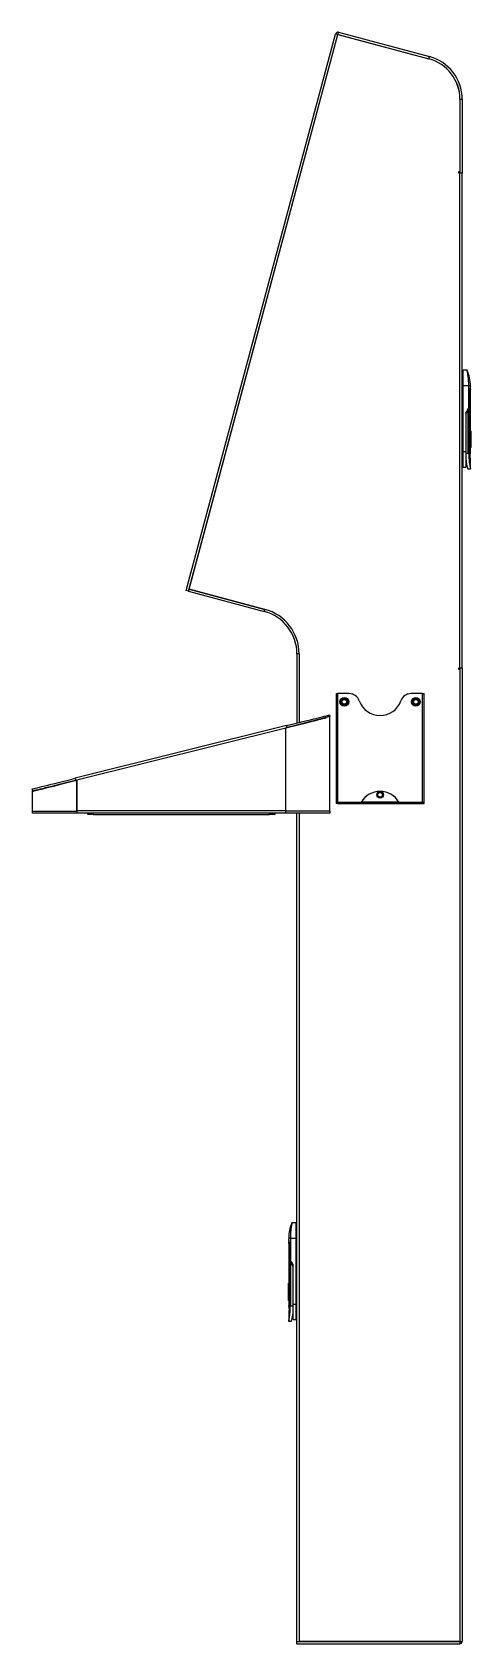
# Model space of a CAD drawing. Header units: millimetres. Extents: x -1281 to 3780, y -2005 to 2969.
# Drawn here: x -1281 to -883, y -543 to 922 of the extents above; entities that cross this region are included whole.
import ezdxf

# ---------------------------------------------------------------- set-up
doc = ezdxf.new("R2010")
doc.units = ezdxf.units.MM

msp = doc.modelspace()

# ---------------------------------------------------------------- linework, layer by layer
at = {"color": 7, "linetype": 'Continuous'}
for p, q in [((-1140.8211, 414.3027), (-1005.2517, 920.2546)), ((-1138.8893, 413.785), (-1003.3199, 919.737)), ((-1138.3716, 415.7169), (-1003.2681, 919.9302)), ((-1003.3199, 919.737), (-1005.2517, 920.2546)), ((-1003.2681, 919.9302), (-920.5365, 897.7623)), ((-1003.0749, 919.8784), (-1002.5573, 921.8103)), ((-1003.0749, 919.8784), (-920.5162, 897.7569)), ((-1002.5573, 921.8103), (-919.9986, 899.6887)), ((-920.5162, 897.7569), (-919.9986, 899.6887)), ((-892.3716, 861.0571), (-892.3716, 794.9219)), ((-892.3514, 861.0517), (-890.3514, 861.0517)), ((-892.3514, 861.0517), (-892.3514, 793.7447)), ((-890.3514, 861.0517), (-890.3514, 793.7447)), ((-892.3716, 794.9219), (-893.5716, 794.9219)), ((-893.5716, 794.9219), (-893.5716, 793.922)), ((-893.5716, 793.922), (-892.5716, 793.922)), ((-892.5716, 343.922), (-892.5716, 793.922)), ((-892.5716, 793.922), (-892.3514, 793.922)), ((-890.3514, 793.7447), (-892.3514, 793.7447)), ((-890.3716, 343.922), (-890.3716, 793.7447)), ((-889.2506, 614.297), (-890.3716, 614.297)), ((-885.8716, 614.547), (-889.4935, 614.547)), ((-889.3716, 600.547), (-889.3716, 614.547)), ((-890.3716, 600.547), (-889.3716, 600.547)), ((-889.3716, 540.547), (-889.3716, 600.547)), ((-884.3712, 600.5468), (-889.3716, 600.547)), ((-884.3712, 579.7403), (-884.3712, 600.547)), ((-883.6356, 590.0469), (-883.6356, 583.811)), ((-883.4623, 539.0469), (-883.4623, 590.614)), ((-882.8716, 600.0705), (-882.8716, 600.547)), ((-882.8716, 559.847), (-882.8716, 597.3969)), ((-884.8716, 578.947), (-886.8716, 574.9075)), ((-886.7812, 576.2945), (-886.8716, 576.112)), ((-886.8716, 575.889), (-886.8716, 576.112)), ((-886.8716, 575.889), (-886.8716, 574.9075)), ((-886.8716, 575.889), (-886.8716, 540.547)), ((-886.8716, 574.9075), (-886.8716, 539.0469)), ((-885.1211, 579.6475), (-884.3712, 579.7403)), ((-884.8716, 579.6784), (-884.8716, 578.947)), ((-884.7758, 578.947), (-884.8716, 578.947)), ((-884.7758, 539.047), (-884.7758, 578.947)), ((-884.7758, 578.947), (-884.3712, 578.947)), ((-884.3712, 578.947), (-884.3712, 539.047)), ((-883.7058, 539.0469), (-883.7058, 582.4788)), ((-883.6995, 539.0469), (-883.6995, 582.5538)), ((-883.6322, 539.0469), (-883.6322, 583.8175)), ((-882.8716, 540.0939), (-882.8716, 543.747)), ((-890.3716, 540.547), (-889.3716, 540.547)), ((-886.8716, 540.547), (-889.3716, 540.547)), ((-889.3716, 526.547), (-889.3716, 540.547)), ((-884.7758, 539.047), (-886.8716, 539.0469)), ((-884.7758, 539.047), (-884.3712, 539.047)), ((-883.6322, 539.0469), (-883.4623, 539.0469)), ((-882.8716, 530.2976), (-882.8716, 533.5142)), ((-882.8716, 525.0751), (-882.8716, 528.6143)), ((-890.3716, 526.797), (-889.2506, 526.797)), ((-889.4935, 526.547), (-886.8716, 526.547)), ((-885.2808, 525.047), (-882.8424, 525.047)), ((-1138.8893, 413.785), (-1140.8211, 414.3027)), ((-1138.3784, 415.7187), (-1138.8961, 413.7868)), ((-1138.8961, 413.7868), (-1070.0189, 395.3313)), ((-1138.3784, 415.7187), (-1069.5012, 397.2631)), ((-1069.5012, 397.2631), (-1138.3716, 415.7169)), ((-1070.0189, 395.3313), (-1069.5012, 397.2631)), ((-1040.3716, 356.6942), (-1040.3716, 293.9019)), ((-1038.3716, 356.6942), (-1040.3716, 356.6942)), ((-1038.3716, 356.6942), (-1038.3716, 294.4005)), ((-892.5716, 343.922), (-893.5716, 343.922)), ((-893.5716, 343.922), (-893.5716, 342.922)), ((-893.5716, 342.922), (-892.3716, 342.922)), ((-892.3716, 343.9129), (-892.5716, 343.922)), ((-892.3716, 343.922), (-892.5716, 343.922)), ((-892.3716, 343.922), (-892.3716, -540.8781)), ((-890.3716, 343.922), (-892.3716, 343.922)), ((-892.3716, 342.922), (-892.3716, -541.078)), ((-890.3716, 343.922), (-890.3716, -540.8781)), ((-1004.8716, 320.7159), (-1004.8716, 222.1159)), ((-1004.8716, 320.7159), (-1003.4716, 320.7159)), ((-1003.4716, 320.7159), (-1003.4716, 222.1159)), ((-993.1559, 320.7159), (-1003.4716, 320.7159)), ((-989.8716, 320.7159), (-989.8716, 320.1612)), ((-939.8716, 320.1612), (-939.8716, 320.7159)), ((-926.2716, 320.7159), (-936.5874, 320.7159)), ((-926.2716, 222.1159), (-926.2716, 320.7159)), ((-926.2716, 320.7159), (-924.8716, 320.7159)), ((-924.8716, 222.1159), (-924.8716, 320.7159)), ((-1010.9616, 301.2346), (-1010.6182, 299.8572)), ((-1010.3716, 299.397), (-1010.3716, 299.922)), ((-1010.3716, 213.922), (-1010.3716, 299.397)), ((-1049.7734, 291.5577), (-1241.892, 243.6572)), ((-1049.2896, 289.6171), (-1241.4081, 241.7166)), ((-1050.3716, 289.3474), (-1240.3717, 241.975)), ((-1050.3716, 213.922), (-1050.3716, 289.422)), ((-1050.3716, 214.122), (-1050.3716, 289.3474)), ((-1049.2896, 289.6171), (-1049.7734, 291.5577)), ((-1241.892, 243.6572), (-1241.4081, 241.7166)), ((-1240.3717, 241.975), (-1240.3717, 214.122)), ((-1240.3717, 213.922), (-1240.3717, 241.922)), ((-1280.22, 232.0397), (-1280.7038, 233.9803)), ((-1280.3716, 213.922), (-1280.3716, 231.922)), ((-1280.3716, 214.122), (-1280.3716, 231.922)), ((-1004.8716, 222.1159), (-1003.4716, 222.1159)), ((-1004.8716, 222.1159), (-1004.8716, 220.7159)), ((-1003.6716, 220.7159), (-1004.8716, 220.7159)), ((-1003.6716, 220.7159), (-1003.6716, 222.1159)), ((-1003.4716, 222.1159), (-981.955, 222.1159)), ((-1003.4716, 220.7159), (-1003.4716, 222.1159)), ((-1003.4716, 220.7159), (-982.7322, 220.7159)), ((-982.7322, 220.7159), (-947.0111, 220.7159)), ((-982.0726, 221.9159), (-947.6698, 221.9159)), ((-947.7883, 222.1159), (-926.2716, 222.1159)), ((-947.0111, 220.7159), (-926.2716, 220.7159)), ((-926.2716, 222.1159), (-924.8716, 222.1159)), ((-926.2716, 222.1159), (-926.2716, 220.7159)), ((-926.0716, 222.1159), (-926.0716, 220.7159)), ((-926.0716, 220.7159), (-924.8716, 220.7159)), ((-924.8716, 220.7159), (-924.8716, 222.1159)), ((-1280.3716, 213.922), (-1240.3717, 213.922)), ((-1280.3716, 211.922), (-1280.3716, 213.922)), ((-1240.3717, 211.922), (-1280.3716, 211.922)), ((-1050.3716, 214.122), (-1240.3717, 214.122)), ((-1240.3717, 213.922), (-1240.3717, 211.922)), ((-1050.3716, 211.922), (-1240.3717, 211.922)), ((-1230.3716, 210.722), (-1230.3716, 211.922)), ((-1225.3716, 210.722), (-1230.3716, 210.722)), ((-1225.3716, 211.922), (-1225.3716, 210.722)), ((-1225.3716, 210.722), (-1065.3716, 210.722)), ((-1065.3716, 210.722), (-1065.3716, 211.922)), ((-1060.3716, 210.722), (-1065.3716, 210.722)), ((-1060.3716, 211.922), (-1060.3716, 210.722)), ((-1010.3716, 213.922), (-1050.3716, 213.922)), ((-1050.3716, 211.922), (-1050.3716, 213.922)), ((-1010.3716, 211.922), (-1050.3716, 211.922)), ((-1040.3716, -541.078), (-1040.3716, 211.922)), ((-1010.3716, 213.922), (-1010.3716, 211.922)), ((-1041.2497, -160.453), (-1044.8716, -160.453)), ((-1040.3716, -160.703), (-1041.4927, -160.703)), ((-1041.3716, -160.453), (-1041.3716, -174.453)), ((-1047.8716, -174.453), (-1047.8716, -174.9295)), ((-1046.372, -174.4533), (-1041.3716, -174.453)), ((-1046.372, -174.4533), (-1046.372, -195.2597)), ((-1040.3716, -174.453), (-1041.3716, -174.453)), ((-1041.3716, -174.453), (-1041.3716, -234.453)), ((-1047.8716, -177.6031), (-1047.8716, -215.153)), ((-1047.8615, -177.5786), (-1047.8582, -177.6031)), ((-1047.281, -184.386), (-1047.281, -235.953)), ((-1047.1077, -191.189), (-1047.1077, -184.9531)), ((-1047.1111, -191.1825), (-1047.1111, -235.953)), ((-1047.0438, -192.5113), (-1047.0438, -235.953)), ((-1047.0375, -192.5212), (-1047.0375, -235.953)), ((-1046.372, -195.2597), (-1045.6222, -195.3525)), ((-1046.372, -196.053), (-1046.372, -235.953)), ((-1046.372, -196.053), (-1045.8716, -196.053)), ((-1045.8716, -196.053), (-1045.8716, -195.3216)), ((-1043.8716, -200.0925), (-1045.8716, -196.053)), ((-1043.9621, -198.7054), (-1043.8716, -198.888)), ((-1043.8716, -199.111), (-1043.8716, -198.888)), ((-1043.8716, -200.0925), (-1043.8716, -199.111)), ((-1043.8716, -234.453), (-1043.8716, -199.111)), ((-1043.8716, -235.9531), (-1043.8716, -200.0925)), ((-1047.8716, -231.253), (-1047.8716, -234.9061)), ((-1047.8716, -241.4858), (-1047.8716, -244.7024)), ((-1047.8709, -246.3815), (-1047.8716, -246.3898)), ((-1047.8716, -246.3857), (-1047.8716, -249.9249)), ((-1047.281, -235.953), (-1047.1111, -235.953)), ((-1046.372, -235.953), (-1045.9675, -235.953)), ((-1045.9675, -235.953), (-1043.8716, -235.9531)), ((-1043.8716, -234.453), (-1041.3716, -234.453)), ((-1043.8716, -248.453), (-1041.2497, -248.453)), ((-1041.4927, -248.203), (-1040.3716, -248.203)), ((-1040.3716, -234.453), (-1041.3716, -234.453)), ((-1041.3716, -234.453), (-1041.3716, -248.453)), ((-1047.9009, -249.953), (-1045.4625, -249.953)), ((-1040.3716, -543.0781), (-1040.3716, -541.078)), ((-1040.3716, -541.078), (-892.5716, -541.078)), ((-892.3716, -541.078), (-1038.1716, -541.078)), ((-892.5716, -541.078), (-892.5716, -543.0781)), ((-892.3716, -540.8781), (-890.3716, -540.8781)), ((-1040.3716, -543.0781), (-892.5716, -543.0781))]:
    msp.add_line(p, q, dxfattribs=at)
at = {"color": 8, "linetype": 'Continuous'}
for p, q in [((-892.5514, 794.9219), (-892.5514, 793.922)), ((-882.8716, 600.547), (-884.3712, 600.547)), ((-883.8514, 583.0223), (-883.8514, 583.1707)), ((-883.8014, 582.8675), (-883.8014, 583.5098)), ((-883.7058, 539.0469), (-883.6995, 539.0469)), ((-883.6322, 539.047), (-883.6995, 539.047)), ((-892.5716, 342.922), (-892.5716, 343.922)), ((-947.7883, 222.1159), (-981.955, 222.1159)), ((-1038.1716, -541.078), (-1038.1716, 211.922)), ((-1046.372, -174.453), (-1047.8716, -174.453)), ((-1046.9419, -191.4902), (-1046.9419, -192.1325)), ((-1046.8919, -191.8292), (-1046.8919, -191.9777)), ((-1047.1111, -235.953), (-1047.0359, -235.953))]:
    msp.add_line(p, q, dxfattribs=at)
at = {"color": 7, "linetype": 'Continuous', "flags": 128}
for points in [[(-885.1211, 579.6475), (-885.8173, 578.2414), (-886.5135, 576.8353), (-886.7812, 576.2945)], [(-1010.3716, 299.922), (-1010.5423, 299.8772), (-1011.0527, 299.7432), (-1011.8986, 299.5211), (-1013.0727, 299.2129), (-1014.5651, 298.8212), (-1016.3629, 298.3492), (-1018.4509, 297.8011), (-1020.8113, 297.1816), (-1023.4238, 296.4958), (-1026.2662, 295.7496), (-1029.3143, 294.9495), (-1032.5421, 294.1022), (-1035.922, 293.215), (-1039.4251, 292.2954), (-1043.0217, 291.3513), (-1046.6809, 290.3908), (-1050.3716, 289.422)], [(-1049.7734, 291.5577), (-1045.9692, 292.5062), (-1042.2016, 293.4456), (-1038.507, 294.3668), (-1034.9208, 295.2609), (-1031.4777, 296.1194), (-1028.2107, 296.9339), (-1025.1515, 297.6967), (-1022.3293, 298.4003), (-1019.7715, 299.0381), (-1017.5026, 299.6038), (-1015.5445, 300.092), (-1013.916, 300.498), (-1012.6328, 300.8179), (-1011.7074, 301.0487), (-1011.1485, 301.188), (-1010.9616, 301.2346)], [(-1013.9447, 298.4296), (-1015.0606, 298.1514), (-1017.0187, 297.6632), (-1019.2876, 297.0975), (-1021.8455, 296.4597), (-1024.6676, 295.7561), (-1027.7269, 294.9933), (-1030.9938, 294.1788), (-1034.437, 293.3203), (-1038.0231, 292.4262), (-1041.7178, 291.505), (-1045.4854, 290.5656), (-1049.2896, 289.6171)], [(-1280.7038, 233.9803), (-1280.5169, 234.0269), (-1279.9581, 234.1663), (-1279.0326, 234.397), (-1277.7495, 234.7169), (-1276.121, 235.123), (-1274.1629, 235.6112), (-1271.894, 236.1769), (-1269.3361, 236.8146), (-1266.5139, 237.5183), (-1263.4547, 238.281), (-1260.1878, 239.0956), (-1256.7446, 239.954), (-1253.1585, 240.8482), (-1249.4638, 241.7693), (-1245.6962, 242.7087), (-1241.892, 243.6572)], [(-1280.3716, 231.922), (-1280.201, 231.9646), (-1279.6906, 232.0922), (-1278.8447, 232.3037), (-1277.6705, 232.5972), (-1276.1782, 232.9703), (-1274.3803, 233.4198), (-1272.2923, 233.9418), (-1269.932, 234.5319), (-1267.3194, 235.185), (-1264.477, 235.8956), (-1261.4289, 236.6576), (-1258.2012, 237.4646), (-1254.8213, 238.3095), (-1251.3182, 239.1853), (-1247.7216, 240.0845), (-1244.0624, 240.9993), (-1240.3717, 241.922)], [(-1241.4081, 241.7166), (-1245.2124, 240.7681), (-1248.98, 239.8287), (-1252.6746, 238.9076), (-1256.2608, 238.0134), (-1259.7039, 237.155), (-1262.9708, 236.3404), (-1266.0301, 235.5777), (-1268.8523, 234.874), (-1271.4101, 234.2363), (-1273.679, 233.6706), (-1275.6371, 233.1824), (-1277.2656, 232.7763), (-1278.5488, 232.4564), (-1279.4742, 232.2257), (-1280.0331, 232.0863), (-1280.22, 232.0397)], [(-1045.6222, -195.3525), (-1044.9259, -196.7586), (-1044.2297, -198.1647), (-1043.9621, -198.7054)]]:
    msp.add_lwpolyline(points, dxfattribs=at)
at = {"color": 8, "linetype": 'Continuous', "flags": 128}
msp.add_lwpolyline([(-1047.0375, -235.9531), (-1047.0426, -235.9531), (-1047.0438, -235.953)], dxfattribs=at)
at = {"color": 7, "linetype": 'Continuous'}
for centre, radius in [((-997.3716, 313.2159), 4), ((-997.3716, 313.2159), 3), ((-997.3716, 313.2159), 2.1), ((-932.3716, 313.2159), 4), ((-932.3716, 313.2159), 3), ((-932.3716, 313.2159), 2.1), ((-964.8716, 228.7159), 3), ((-964.8716, 228.7159), 2.1)]:
    msp.add_circle(centre, radius, dxfattribs=at)
for centre, radius, start, end in [((-1003.1267, 919.6852), 2.2, 75, 165), ((-1003.1267, 919.6852), 0.2, 75, 165), ((-930.3716, 861.0571), 38, 0, 75), ((-930.3514, 861.0517), 38, 0, 75), ((-930.3514, 861.0517), 40, 0, 75), ((-892.5514, 795.9448), 0.2, 333.9807635, 0), ((-917.0383, 600.547), 34.1667, 0, 24.1910156), ((-948.9716, 592.947), 66.1, 347.7721245, 350.8877713), ((-883.9578, 584.197), 0.5, 270, 310.6371507), ((-883.3569, 583.0965), 0.5, 171.4622066, 212.5854273), ((-948.9716, 592.947), 65.85, 351.4622066, 351.7603715), ((-883.3065, 583.4381), 0.5, 130.6371507, 171.7603715), ((-884.1995, 582.558), 0.5, 350.8877713, 32.5854273), ((-1080.3716, 356.6942), 42, 0, 75), ((-1080.3716, 356.6942), 40, 0, 75), ((-993.1559, 310.7159), 10, 19.4712206, 90), ((-964.8716, 320.7159), 20, 199.4712206, 340.5287794), ((-936.5874, 310.7159), 10, 90, 160.5287794), ((-964.8716, 211.7159), 20, 31.3322515, 148.6677485), ((-1013.705, -174.453), 34.1667, 155.8125386, 180), ((-1047.4367, -191.5619), 0.5, 8.2396285, 49.3628493), ((-1046.5438, -192.442), 0.5, 147.4145727, 189.1122287), ((-981.7716, -182.053), 66.1, 189.1122287, 192.2278755), ((-1047.3864, -191.9035), 0.5, 327.4145727, 8.5377934), ((-981.7716, -182.053), 65.85, 188.2396285, 188.5377934), ((-892.5716, -540.878), 0.2, 270, 0), ((-892.5716, -540.878), 2.2, 270, 0)]:
    msp.add_arc(centre, radius, start, end, dxfattribs=at)
for centre, major_axis, start_param, end_param in [((-948.9716, 585.7474), (48.1611, 51.2326), 5.315263, 5.376499785), ((-981.7716, -189.2526), (-48.1611, 51.2326), 0.906685522, 0.967922307)]:
    msp.add_ellipse(centre, major_axis=major_axis, ratio=0.883690077, start_param=start_param, end_param=end_param, dxfattribs=at)
for points, knots in [([(-884.3712, 600.547), (-884.3925, 601.8248), (-884.4264, 603.8656), (-884.6292, 606.4883), (-884.8385, 608.4704), (-885.0792, 610.2414), (-885.3241, 611.7577), (-885.5491, 612.9831), (-885.727, 613.8697), (-885.848, 614.4391), (-885.8637, 614.5105), (-885.8716, 614.5468)], [0, 0, 0, 0, 0.173449594, 0.277002633, 0.38054808, 0.484087259, 0.587625521, 0.691167487, 0.794714738, 0.896021252, 1, 1, 1, 1]), ([(-883.7644, 590.7299), (-883.746, 590.7095), (-883.7149, 590.6753), (-883.6767, 590.6637), (-883.6611, 590.6591)], [0, 0, 0, 0, 0.59387889, 1, 1, 1, 1]), ([(-883.4623, 590.614), (-883.4627, 590.6144), (-883.4642, 590.6158), (-883.476, 590.6243), (-883.5215, 590.6407), (-883.6122, 590.6526), (-883.6611, 590.6591)], [0, 0, 0, 0, 0.022302249, 0.082583919, 0.504130117, 1, 1, 1, 1]), ([(-882.8731, 600.0705), (-882.8726, 600.0739), (-882.8451, 600.2606), (-882.9473, 599.5888), (-883.1646, 598.01), (-883.4359, 595.4163), (-883.6095, 592.6265), (-883.6281, 590.7796), (-883.6356, 590.0469)], [0, 0, 0, 0, 0.003946184, 0.218366283, 0.433897043, 0.647873163, 0.86031731, 1, 1, 1, 1]), ([(-882.8955, 597.2861), (-882.8892, 597.3303), (-882.8827, 597.3755), (-882.8751, 597.4379), (-882.8743, 597.445), (-882.8732, 597.4568), (-882.8696, 597.5134), (-882.8783, 597.6053), (-882.9265, 597.7337), (-882.9904, 597.8348), (-883.0566, 597.8772), (-883.0768, 597.8901)], [0, 0, 0, 0, 0.715250626, 0.729250752, 0.736726705, 0.74279335, 0.753604582, 0.824636351, 0.880423201, 0.963554215, 1, 1, 1, 1]), ([(-882.8716, 543.747), (-882.887, 543.8682), (-882.9176, 544.1108), (-883.119, 545.9741), (-883.3092, 548.6336), (-883.39, 551.7975), (-883.3092, 554.9612), (-883.1189, 557.6205), (-882.9176, 559.4832), (-882.8869, 559.7258), (-882.8716, 559.847)], [0, 0, 0, 0, 0.1249200179, 0.2500745951, 0.375281707, 0.5000209324, 0.6247520373, 0.7499499617, 0.8751176633, 1, 1, 1, 1]), ([(-882.9716, 543.8969), (-882.9716, 543.906), (-882.9716, 543.9438), (-882.9716, 544.5269), (-882.9716, 546.0719), (-882.9716, 548.2705), (-882.9716, 550.8648), (-882.9716, 553.5636), (-882.9716, 556.0677), (-882.9716, 558.0731), (-882.9716, 559.4349), (-882.9716, 559.6096), (-882.9716, 559.697)], [0, 0, 0, 0, 0.0336482166, 0.1410205884, 0.2483925391, 0.3557655838, 0.4631373438, 0.5705097821, 0.6778824649, 0.7852556778, 0.8926274999, 1, 1, 1, 1]), ([(-882.5716, 559.297), (-882.5776, 559.3494), (-882.5897, 559.4542), (-882.6822, 559.5864), (-882.8144, 559.6789), (-882.9192, 559.691), (-882.9716, 559.697)], [0, 0, 0, 0, 0.24999061, 0.49998139, 0.749995355, 1, 1, 1, 1]), ([(-882.5716, 559.297), (-882.5716, 559.214), (-882.5716, 559.0482), (-882.5716, 557.7553), (-882.5716, 555.8514), (-882.5716, 553.4742), (-882.5716, 550.912), (-882.5716, 548.4491), (-882.5716, 546.3617), (-882.5716, 544.895), (-882.5716, 544.3414), (-882.5716, 544.3055), (-882.5716, 544.297)], [0, 0, 0, 0, 0.107372285, 0.214744713, 0.322117723, 0.429489757, 0.536862701, 0.644234686, 0.75160657, 0.858979445, 0.966352663, 1, 1, 1, 1]), ([(-882.9716, 543.8969), (-882.9192, 543.903), (-882.8144, 543.915), (-882.6822, 544.0075), (-882.5897, 544.1397), (-882.5776, 544.2445), (-882.5716, 544.297)], [0, 0, 0, 0, 0.2500046445, 0.5000186097, 0.7500093896, 1, 1, 1, 1]), ([(-886.8716, 540.547), (-886.8716, 539.4607), (-886.8716, 537.5861), (-886.8716, 535.0528), (-886.8716, 532.9549), (-886.8716, 531.077), (-886.8716, 529.4631), (-886.8716, 528.1677), (-886.8716, 527.2257), (-886.8716, 526.6489), (-886.8716, 526.5886), (-886.8716, 526.5595)], [0, 0, 0, 0, 0.147995776, 0.255398403, 0.362801759, 0.470203829, 0.577606389, 0.685009243, 0.792411357, 0.899813965, 1, 1, 1, 1]), ([(-886.8716, 539.0469), (-886.8716, 538.2689), (-886.8716, 536.4889), (-886.8716, 534.7985), (-886.8716, 533.847)], [0, 0, 0, 0, 0.437110994, 1, 1, 1, 1]), ([(-886.8716, 533.847), (-886.8274, 532.7411), (-886.7571, 530.9811), (-886.4069, 528.9807), (-886.0795, 527.5512), (-885.7419, 526.3931), (-885.4676, 525.5772), (-885.2964, 525.1123), (-885.2856, 525.084), (-885.2808, 525.0714)], [0, 0, 0, 0, 0.219348842, 0.349092762, 0.482077185, 0.621795099, 0.759348602, 0.892314174, 1, 1, 1, 1]), ([(-884.3712, 539.047), (-884.3511, 537.8183), (-884.318, 535.8036), (-884.1135, 533.1524), (-883.8937, 531.0958), (-883.6408, 529.2581), (-883.3916, 527.727), (-883.1665, 526.4992), (-882.9952, 525.6365), (-882.8877, 525.1224), (-882.8808, 525.09), (-882.8776, 525.0751)], [0, 0, 0, 0, 0.166828808, 0.273519051, 0.383402854, 0.488879344, 0.597340713, 0.700982348, 0.807508033, 0.911411351, 1, 1, 1, 1]), ([(-882.8752, 528.6368), (-882.881, 528.6725), (-882.8932, 528.7487), (-882.9863, 529.3505), (-883.1236, 530.3137), (-883.2882, 531.6278), (-883.4529, 533.226), (-883.5911, 535.0462), (-883.6872, 537.0115), (-883.6996, 538.3706), (-883.7058, 539.0469)], [0, 0, 0, 0, 0.111986112, 0.2386457, 0.36610436, 0.493862955, 0.621439656, 0.748390216, 0.874787523, 1, 1, 1, 1]), ([(-882.9657, 539.5069), (-882.964, 539.5123), (-882.9467, 539.5702), (-883.0197, 539.3317), (-883.159, 538.8244), (-883.2907, 538.0711), (-883.3476, 537.5145), (-883.3655, 537.1608), (-883.3715, 536.917), (-883.3727, 536.6436), (-883.3584, 536.2432), (-883.3161, 535.7375), (-883.2019, 534.9536), (-883.0606, 534.4095), (-882.9701, 534.0997), (-882.9701, 534.101), (-882.9702, 534.1015)], [0, 0, 0, 0, 0.017218772, 0.18594248, 0.352865513, 0.427097563, 0.466090064, 0.486865767, 0.492991942, 0.508587765, 0.532567121, 0.562906367, 0.618923947, 0.776992982, 0.91553046, 1, 1, 1, 1]), ([(-883.016, 539.335), (-883.0122, 539.349), (-882.9735, 539.4912), (-882.9678, 539.4998), (-882.9335, 539.6285), (-882.9184, 539.6916), (-882.8979, 539.7973), (-882.8688, 539.9394), (-882.8836, 540.0523), (-882.8888, 540.0922)], [0, 0, 0, 0, 0.077263436, 0.787953847, 0.848219466, 0.868920453, 0.893878921, 0.96250309, 1, 1, 1, 1]), ([(-882.9967, 529.9668), (-882.9786, 529.9892), (-882.9411, 530.0358), (-882.9021, 530.1182), (-882.8761, 530.2073), (-882.8731, 530.2687), (-882.8716, 530.2991)], [0, 0, 0, 0, 0.2374313167, 0.4930796625, 0.7487174706, 1, 1, 1, 1]), ([(-882.8768, 533.5136), (-882.8757, 533.5396), (-882.8716, 533.6428), (-882.8941, 533.7867), (-882.9181, 533.9097), (-882.9321, 533.9676), (-882.9437, 534.0121), (-882.9543, 534.049), (-882.9594, 534.0657), (-882.9624, 534.0753)], [0, 0, 0, 0, 0.071201189, 0.283236468, 0.394549239, 0.471049513, 0.569097922, 0.749923363, 1, 1, 1, 1]), ([(-882.8724, 528.6185), (-882.8731, 528.6462), (-882.8744, 528.6917), (-882.8883, 528.7369), (-882.8938, 528.7546)], [0, 0, 0, 0, 0.609812869, 1, 1, 1, 1]), ([(-981.955, 222.1159), (-982.0612, 221.9376), (-982.2731, 221.5822), (-982.5253, 221.1182), (-982.6818, 220.8161), (-982.7295, 220.7213), (-982.7318, 220.7167), (-982.7322, 220.7159)], [0, 0, 0, 0, 0.263419218, 0.525420469, 0.755147408, 0.954590029, 1, 1, 1, 1]), ([(-947.0111, 220.7159), (-947.0196, 220.7329), (-947.0355, 220.7647), (-947.1516, 220.9908), (-947.3172, 221.302), (-947.5355, 221.6938), (-947.7048, 221.9764), (-947.7883, 222.1159)], [0, 0, 0, 0, 0.208752685, 0.389140668, 0.581257401, 0.793435441, 1, 1, 1, 1]), ([(-1044.8716, -160.4531), (-1044.8716, -160.4531), (-1044.8598, -160.4057), (-1044.9042, -160.5988), (-1045.0144, -161.1226), (-1045.1969, -162.0306), (-1045.4209, -163.2527), (-1045.6655, -164.7683), (-1045.9077, -166.5524), (-1046.1199, -168.5701), (-1046.3196, -171.1981), (-1046.3521, -173.2169), (-1046.372, -174.4533)], [0, 0, 0, 0, 0.000043392, 0.103358261, 0.206668641, 0.309970933, 0.413268197, 0.516559165, 0.619851676, 0.725960468, 0.832178418, 1, 1, 1, 1]), ([(-1047.1077, -184.9531), (-1047.1162, -184.1664), (-1047.1368, -182.2495), (-1047.3235, -179.4022), (-1047.5888, -176.9047), (-1047.8229, -175.2337), (-1047.8545, -175.0303), (-1047.8701, -174.9295)], [0, 0, 0, 0, 0.150033865, 0.365616751, 0.57981393, 0.79180848, 1, 1, 1, 1]), ([(-1047.668, -177.1091), (-1047.6864, -177.1212), (-1047.7396, -177.1562), (-1047.7985, -177.2381), (-1047.8445, -177.333), (-1047.8657, -177.4171), (-1047.8721, -177.4827), (-1047.8714, -177.5256), (-1047.8697, -177.5473), (-1047.8689, -177.5552), (-1047.8684, -177.5601), (-1047.8679, -177.5647), (-1047.8673, -177.5697), (-1047.8672, -177.5706), (-1047.8663, -177.5766), (-1047.866, -177.5792)], [0, 0, 0, 0, 0.082270154, 0.238033076, 0.369597172, 0.477752154, 0.561188123, 0.617436289, 0.636932767, 0.649327683, 0.662019441, 0.682045935, 0.725741791, 0.876268246, 1, 1, 1, 1]), ([(-1047.0821, -184.3409), (-1047.0725, -184.3388), (-1047.0524, -184.3342), (-1047.0164, -184.3103), (-1046.9934, -184.2857), (-1046.9788, -184.2701)], [0, 0, 0, 0, 0.253649432, 0.527034994, 1, 1, 1, 1]), ([(-1048.1716, -215.703), (-1048.1656, -215.6506), (-1048.1536, -215.5458), (-1048.0611, -215.4136), (-1047.9289, -215.3211), (-1047.8241, -215.309), (-1047.7716, -215.303)], [0, 0, 0, 0, 0.249987318, 0.500014498, 0.749998648, 1, 1, 1, 1]), ([(-1048.1716, -230.703), (-1048.1716, -230.6201), (-1048.1716, -230.4542), (-1048.1716, -229.1614), (-1048.1716, -227.2575), (-1048.1716, -224.8802), (-1048.1716, -222.3181), (-1048.1716, -219.8551), (-1048.1716, -217.7678), (-1048.1716, -216.3011), (-1048.1716, -215.7474), (-1048.1716, -215.7116), (-1048.1716, -215.703)], [0, 0, 0, 0, 0.107372193, 0.214744529, 0.322117448, 0.42948939, 0.53686231, 0.644234204, 0.751606737, 0.85897952, 0.966351423, 1, 1, 1, 1]), ([(-1047.8716, -215.153), (-1047.8563, -215.2743), (-1047.8256, -215.5175), (-1047.6236, -217.3869), (-1047.4329, -220.0585), (-1047.353, -223.235), (-1047.4357, -226.3985), (-1047.6261, -229.0441), (-1047.826, -230.892), (-1047.8564, -231.1327), (-1047.8716, -231.253)], [0, 0, 0, 0, 0.12493845, 0.250475875, 0.376087766, 0.501215358, 0.62634227, 0.751000927, 0.875538992, 1, 1, 1, 1]), ([(-1047.7716, -215.303), (-1047.7716, -215.312), (-1047.7716, -215.3498), (-1047.7716, -215.9329), (-1047.7716, -217.4779), (-1047.7716, -219.6766), (-1047.7716, -222.2709), (-1047.7716, -224.9697), (-1047.7716, -227.4737), (-1047.7716, -229.4792), (-1047.7716, -230.841), (-1047.7716, -231.0157), (-1047.7716, -231.103)], [0, 0, 0, 0, 0.033648232, 0.141020655, 0.248392656, 0.355764771, 0.463137739, 0.570510228, 0.677882961, 0.785254522, 0.892627449, 1, 1, 1, 1]), ([(-1047.7716, -231.103), (-1047.8241, -231.097), (-1047.9289, -231.085), (-1048.0611, -230.9925), (-1048.1536, -230.8603), (-1048.1656, -230.7555), (-1048.1716, -230.703)], [0, 0, 0, 0, 0.249997661, 0.500013954, 0.750007062, 1, 1, 1, 1]), ([(-1047.0375, -235.953), (-1047.0437, -236.6294), (-1047.0561, -237.9885), (-1047.1522, -239.9538), (-1047.2903, -241.7737), (-1047.4552, -243.3733), (-1047.6192, -244.6834), (-1047.7593, -245.664), (-1047.8463, -246.2276), (-1047.8821, -246.4525), (-1047.8693, -246.3715), (-1047.868, -246.3632)], [0, 0, 0, 0, 0.121644673, 0.244442135, 0.367776978, 0.491712081, 0.615871496, 0.739812519, 0.863068265, 0.985969294, 1, 1, 1, 1]), ([(-1047.8657, -249.925), (-1047.8676, -249.9338), (-1047.8803, -249.9943), (-1047.823, -249.7241), (-1047.6936, -249.0952), (-1047.4904, -248.0451), (-1047.2502, -246.6767), (-1046.9946, -245.0006), (-1046.7566, -243.1087), (-1046.5589, -241.0101), (-1046.4059, -238.6231), (-1046.384, -236.8974), (-1046.372, -235.953)], [0, 0, 0, 0, 0.01826851, 0.124162288, 0.233264308, 0.339833462, 0.449546293, 0.554351109, 0.662085639, 0.765404208, 0.871618847, 1, 1, 1, 1]), ([(-1047.8716, -244.7009), (-1047.8702, -244.7313), (-1047.8672, -244.7927), (-1047.8412, -244.8818), (-1047.8021, -244.9642), (-1047.7646, -245.0108), (-1047.7466, -245.0332)], [0, 0, 0, 0, 0.251280253, 0.506915745, 0.762570834, 1, 1, 1, 1]), ([(-1047.8692, -234.9072), (-1047.8664, -234.9837), (-1047.8618, -235.1074), (-1047.8364, -235.2531), (-1047.8215, -235.3223), (-1047.8135, -235.3558), (-1047.8066, -235.3833), (-1047.7984, -235.4145), (-1047.7866, -235.4572), (-1047.7705, -235.5108), (-1047.7457, -235.6004), (-1047.7415, -235.6155)], [0, 0, 0, 0, 0.080540219, 0.130207636, 0.155219893, 0.1747221, 0.201977779, 0.255167399, 0.412993708, 0.900658938, 1, 1, 1, 1]), ([(-1047.3717, -238.1755), (-1047.3722, -238.2671), (-1047.3736, -238.4842), (-1047.3906, -238.828), (-1047.4251, -239.2257), (-1047.4817, -239.6464), (-1047.5585, -240.0729), (-1047.6558, -240.4889), (-1047.7399, -240.7984), (-1047.7613, -240.862), (-1047.7887, -240.9477), (-1047.8133, -241.0398), (-1047.832, -241.1236), (-1047.8632, -241.2753), (-1047.8568, -241.4056), (-1047.8528, -241.4865)], [0, 0, 0, 0, 0.029471091, 0.069903054, 0.120565039, 0.199170067, 0.306414638, 0.450071674, 0.657798432, 0.871157715, 0.932676866, 0.947011024, 0.958267044, 0.974097075, 1, 1, 1, 1]), ([(-1047.3716, -238.203), (-1047.3716, -238.1939), (-1047.3718, -238.0582), (-1047.3762, -237.881), (-1047.3914, -237.5739), (-1047.4283, -237.1274), (-1047.5057, -236.6065), (-1047.6311, -235.9906), (-1047.7268, -235.6627), (-1047.7407, -235.6163), (-1047.741, -235.6154)], [0, 0, 0, 0, 0.004291761, 0.063435272, 0.082626691, 0.164005829, 0.330121006, 0.53468774, 0.990574275, 1, 1, 1, 1]), ([(-1045.4625, -249.9286), (-1045.4654, -249.9363), (-1045.4849, -249.9885), (-1045.3959, -249.7525), (-1045.1983, -249.2013), (-1044.9026, -248.2864), (-1044.5713, -247.0832), (-1044.255, -245.5998), (-1043.9555, -243.6701), (-1043.9024, -242.0758), (-1043.8716, -241.153)], [0, 0, 0, 0, 0.022701717, 0.153063264, 0.287103499, 0.419765245, 0.552407522, 0.685050859, 0.81771916, 1, 1, 1, 1]), ([(-1043.8716, -248.4405), (-1043.8716, -248.4446), (-1043.8716, -248.5104), (-1043.8716, -248.262), (-1043.8716, -247.6815), (-1043.8716, -246.6739), (-1043.8716, -245.3383), (-1043.8716, -243.6841), (-1043.8716, -241.7742), (-1043.8716, -239.6518), (-1043.8716, -237.2011), (-1043.8716, -235.4331), (-1043.8716, -234.453)], [0, 0, 0, 0, 0.007217063, 0.114615025, 0.222013063, 0.32941166, 0.436808983, 0.544207478, 0.65160513, 0.759002863, 0.866400464, 1, 1, 1, 1]), ([(-1043.8716, -241.153), (-1043.8716, -240.4185), (-1043.8716, -238.738), (-1043.8716, -236.9561), (-1043.8716, -235.9531)], [0, 0, 0, 0, 0.437113709, 1, 1, 1, 1])]:
    msp.add_open_spline(points, degree=3, knots=knots, dxfattribs=at)
at = {"color": 8, "linetype": 'Continuous'}
for points, knots in [([(-883.6611, 590.6591), (-883.6594, 590.7423), (-883.6356, 591.8807), (-883.5213, 593.9825), (-883.3033, 596.3627), (-883.1331, 597.7692), (-883.1281, 597.8058), (-883.1261, 597.8204)], [0, 0, 0, 0, 0.02049267, 0.28015125, 0.538824105, 0.815464024, 1, 1, 1, 1]), ([(-882.8851, 597.3969), (-882.8872, 597.3832), (-882.8926, 597.3486), (-883.066, 596.0148), (-883.3099, 593.7152), (-883.4103, 591.6709), (-883.4623, 590.614)], [0, 0, 0, 0, 0.184072786, 0.461860999, 0.721771434, 1, 1, 1, 1]), ([(-882.9966, 529.9662), (-883.0014, 529.9999), (-883.0108, 530.0672), (-883.0837, 530.6048), (-883.1881, 531.4405), (-883.3127, 532.5745), (-883.4377, 533.9565), (-883.5434, 535.5373), (-883.6177, 537.2564), (-883.6273, 538.4501), (-883.6322, 539.0469)], [0, 0, 0, 0, 0.124946686, 0.249911375, 0.374897083, 0.499905914, 0.624925441, 0.749949585, 0.874963746, 1, 1, 1, 1]), ([(-882.8717, 530.2975), (-882.8717, 530.2973), (-882.8414, 530.067), (-882.9503, 530.8617), (-883.1604, 532.674), (-883.4075, 535.6176), (-883.444, 537.9055), (-883.4623, 539.0469)], [0, 0, 0, 0, 0.00020621, 0.251411629, 0.502016512, 0.75153333, 1, 1, 1, 1]), ([(-882.8828, 533.5137), (-882.8826, 533.511), (-882.8822, 533.5044), (-882.9749, 533.8167), (-883.106, 534.3085), (-883.2231, 534.8742), (-883.3193, 535.5236), (-883.3714, 536.1355), (-883.3885, 536.6137), (-883.3866, 537.0877), (-883.3614, 537.6244), (-883.2881, 538.3293), (-883.1235, 539.2518), (-882.9463, 539.8732), (-882.8557, 540.1774), (-882.8779, 540.1018), (-882.8805, 540.093)], [0, 0, 0, 0, 0.089284971, 0.223079593, 0.300647137, 0.377876846, 0.434878791, 0.467267447, 0.493986885, 0.511593641, 0.541217673, 0.582203506, 0.656560286, 0.818451528, 0.97867155, 1, 1, 1, 1]), ([(-1047.281, -184.386), (-1047.2886, -184.182), (-1047.3142, -183.4926), (-1047.4013, -181.8972), (-1047.5811, -179.8323), (-1047.7749, -178.2055), (-1047.8794, -177.4469), (-1047.8637, -177.5623), (-1047.8615, -177.5786)], [0, 0, 0, 0, 0.0542751118, 0.1833871103, 0.4432270322, 0.7000059448, 0.957696601, 1, 1, 1, 1]), ([(-1047.6172, -177.1796), (-1047.621, -177.1492), (-1047.6392, -177.0035), (-1047.5375, -177.8082), (-1047.3491, -179.5349), (-1047.182, -181.6981), (-1047.1049, -183.3794), (-1047.0875, -184.1136), (-1047.0821, -184.3409)], [0, 0, 0, 0, 0.066142563, 0.316779837, 0.566376495, 0.818725561, 0.94387015, 1, 1, 1, 1]), ([(-1047.281, -235.953), (-1047.2998, -237.1008), (-1047.3375, -239.3988), (-1047.5774, -242.2868), (-1047.8159, -244.3079), (-1047.853, -244.5709), (-1047.8716, -244.7025)], [0, 0, 0, 0, 0.249022707, 0.498549694, 0.749011961, 1, 1, 1, 1]), ([(-1047.356, -238.203), (-1047.3582, -238.3633), (-1047.3632, -238.7322), (-1047.4102, -239.3472), (-1047.5173, -240.1432), (-1047.6756, -240.8454), (-1047.8057, -241.3232), (-1047.8746, -241.5269), (-1047.8636, -241.4951), (-1047.8606, -241.4865)], [0, 0, 0, 0, 0.050600759, 0.116476106, 0.222821092, 0.436245242, 0.673568672, 0.911390636, 1, 1, 1, 1]), ([(-1047.8628, -234.9068), (-1047.8561, -234.931), (-1047.8416, -234.9828), (-1047.6834, -235.5075), (-1047.5219, -236.271), (-1047.4254, -236.9126), (-1047.3723, -237.5388), (-1047.3578, -237.9322), (-1047.3561, -238.1444), (-1047.356, -238.1919), (-1047.356, -238.203)], [0, 0, 0, 0, 0.279349276, 0.59987262, 0.746499938, 0.869509716, 0.932815136, 0.984984279, 0.996469346, 1, 1, 1, 1]), ([(-1047.1111, -235.953), (-1047.1159, -236.5499), (-1047.1256, -237.7435), (-1047.1999, -239.4629), (-1047.3055, -241.0428), (-1047.4307, -242.4281), (-1047.555, -243.5495), (-1047.6601, -244.4325), (-1047.7302, -244.7935), (-1047.7466, -245.3001), (-1047.7466, -245.0337), (-1047.7466, -245.0337)], [0, 0, 0, 0, 0.125034895, 0.250050319, 0.375073074, 0.500091278, 0.625097138, 0.750082322, 0.875045652, 0.999995339, 1, 1, 1, 1])]:
    msp.add_open_spline(points, degree=3, knots=knots, dxfattribs=at)

doc.saveas('drawing.dxf')
